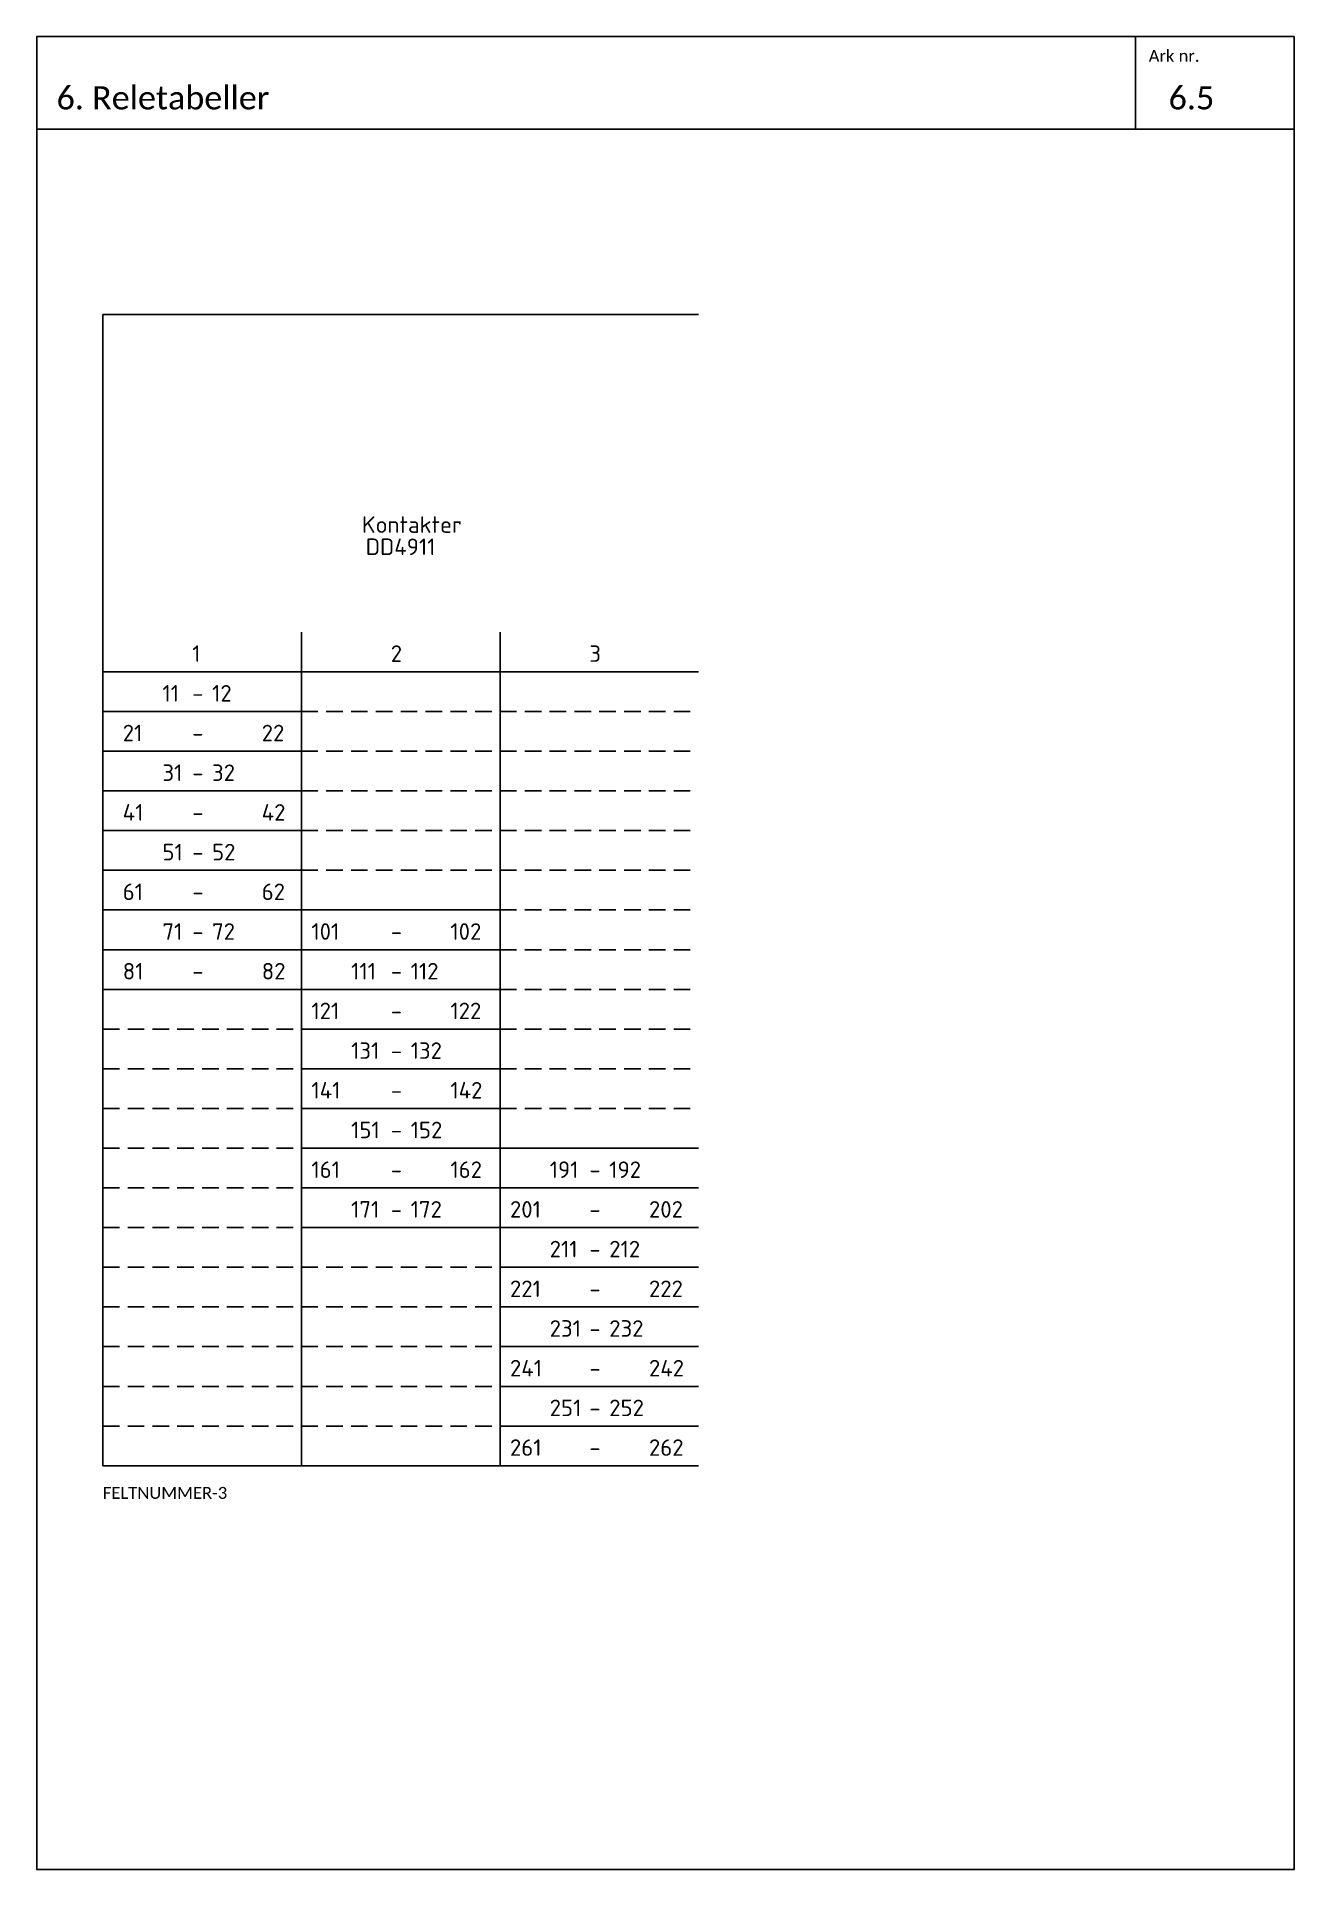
# Model space of a CAD drawing. Extents: x -220 to 1240, y -2179 to 277.
# Drawn here: x 840 to 1030, y -1842 to -1565 of the extents above; entities that cross this region are included whole.
import ezdxf

# ---------------------------------------------------------------- set-up
doc = ezdxf.new("R2010")
doc.units = 0
doc.linetypes.add('HIDDENX10', pattern=[3.75, 2.5, -1.25])
doc.linetypes.add('SOLID', pattern=[0])
for name, color, linetype in [('RAMME', 5, 'Continuous'), ('RAMME SYMBOLER', 4, 'Continuous'), ('RAMME TEKST', 7, 'Continuous'), ('Sig-komponenter', 2, 'Continuous'), ('SIG-RAMME', 1, 'Continuous'), ('SIG-TABELLRAMME', 5, 'Continuous'), ('SIG-TEKST025', 2, 'Continuous')]:
    doc.layers.add(name, color=color, linetype=linetype)
doc.styles.add('Calibri', font='calibri.ttf')
doc.styles.add('ISO25', font='iso3098.shx', dxfattribs={"height": 2.5})

msp = doc.modelspace()

# ---------------------------------------------------------------- texts
at = {"layer": 'RAMME TEKST', "linetype": 'ByBlock', "style": 'Calibri'}
for s, height, p in [('Ark nr.', 1.8, (1008, -1568.8)), ('6. Reletabeller', 3.5, (843, -1576)), ('6.5', 3.5, (1011, -1576)), ('FELTNUMMER-3', 1.8, (850, -1786))]:
    msp.add_text(s, height=height, dxfattribs=at).set_placement(p)

# ---------------------------------------------------------------- blocks, each defined once
blk = doc.blocks.new('FELTNUMMER-3')
at = {"layer": 'Sig-komponenter', "color": 2, "linetype": 'SOLID'}
for p, q in [((-90, -90), (-60, -90)), ((-90, -96), (-60, -96)), ((-60, -96), (-30, -96)), ((-60, -132), (-30, -132)), ((-30, -132), (0, -132)), ((-30, -138), (0, -138))]:
    blk.add_line(p, q, dxfattribs=at)
at = {"layer": 'Sig-komponenter', "color": 4, "linetype": 'HIDDENX10'}
for p, q in [((-30, -90), (0, -90)), ((-30, -96), (0, -96)), ((-90, -132), (-60, -132)), ((-90, -138), (-60, -138))]:
    blk.add_line(p, q, dxfattribs=at)
at = {"layer": 'Sig-komponenter', "color": 2, "linetype": 'SOLID'}
for points in [[(-90, -54), (-60, -54)], [(-60, -54), (-30, -54)], [(-30, -54), (0, -54)], [(-90, -60), (-60, -60)], [(-90, -66), (-60, -66)], [(-90, -72), (-60, -72)], [(-90, -78), (-60, -78)], [(-90, -84), (-60, -84)], [(-60, -102), (-30, -102)], [(-60, -108), (-30, -108)], [(-60, -114), (-30, -114)], [(-60, -120), (-30, -120)], [(-60, -126), (-30, -126)], [(-30, -144), (0, -144)], [(-30, -150), (0, -150)], [(-30, -156), (0, -156)], [(-30, -162), (0, -162)], [(-30, -168), (0, -168)]]:
    blk.add_lwpolyline(points, dxfattribs=at)
at = {"layer": 'Sig-komponenter', "color": 4, "linetype": 'HIDDENX10'}
for points in [[(-60, -60), (-30, -60)], [(-30, -60), (0, -60)], [(-60, -66), (-30, -66)], [(-30, -66), (0, -66)], [(-60, -72), (-30, -72)], [(-30, -72), (0, -72)], [(-60, -78), (-30, -78)], [(-30, -78), (0, -78)], [(-60, -84), (-30, -84)], [(-30, -84), (0, -84)], [(-30, -102), (0, -102)], [(-90, -108), (-60, -108)], [(-30, -108), (0, -108)], [(-90, -114), (-60, -114)], [(-30, -114), (0, -114)], [(-90, -120), (-60, -120)], [(-30, -120), (0, -120)], [(-90, -126), (-60, -126)], [(-90, -144), (-60, -144)], [(-60, -144), (-30, -144)], [(-90, -150), (-60, -150)], [(-60, -150), (-30, -150)], [(-90, -156), (-60, -156)], [(-60, -156), (-30, -156)], [(-90, -162), (-60, -162)], [(-60, -162), (-30, -162)], [(-90, -168), (-60, -168)], [(-60, -168), (-30, -168)]]:
    blk.add_lwpolyline(points, dxfattribs=at)
at = {"layer": 'SIG-RAMME', "color": 5, "linetype": 'SOLID'}
blk.add_line((-90, 0), (0, 0), dxfattribs=at)
blk.add_lwpolyline([(-30, -126), (0, -126)], dxfattribs=at)
at = {"layer": 'SIG-TABELLRAMME', "linetype": 'Continuous'}
for p, q in [((-90, 0), (-90, -174)), ((-60, -48), (-60, -174)), ((-30, -48), (-30, -174)), ((-60, -90), (-30, -90)), ((-60, -138), (-30, -138)), ((-90, -174), (0, -174))]:
    blk.add_line(p, q, dxfattribs=at)
blk.add_lwpolyline([(-90, -102), (-60, -102)], dxfattribs=at)
at = {"layer": 'SIG-TEKST025', "color": 2, "style": 'ISO25', "width": 1.05}
for s, p in [('Kontakter', (-50.87, -33)), ('DD4911', (-50.29, -36.35)), ('1', (-76.5, -52.5)), ('2', (-46.5, -52.5)), ('3', (-16.5, -52.5)), ('11 ', (-81, -58.5)), ('-', (-76.5, -58.5)), ('12', (-73.5, -58.5)), ('21', (-87, -64.5)), ('-', (-76.5, -64.5)), ('22', (-66, -64.5)), ('31', (-81, -70.5)), ('32', (-73.5, -70.5)), ('-', (-76.5, -70.5)), ('41', (-87, -76.5)), ('42', (-66, -76.5)), ('-', (-76.5, -76.5)), ('51', (-81, -82.5)), ('52', (-73.5, -82.5)), ('-', (-76.5, -82.5)), ('61', (-87, -88.5)), ('-', (-76.5, -88.5)), ('62', (-66, -88.5)), ('71', (-81, -94.5)), ('-', (-76.5, -94.5)), ('72', (-73.5, -94.5)), ('101', (-58.5, -94.5)), ('-', (-46.5, -94.5)), ('102', (-37.5, -94.5)), ('81', (-87, -100.5)), ('-', (-76.5, -100.5)), ('82', (-66, -100.5)), ('111', (-52.5, -100.5)), ('-', (-46.5, -100.5)), ('112', (-43.5, -100.5)), ('121', (-58.5, -106.5)), ('122', (-37.5, -106.5)), ('-', (-46.5, -106.5)), ('131', (-52.5, -112.5)), ('132', (-43.5, -112.5)), ('-', (-46.5, -112.5)), ('141', (-58.5, -118.5)), ('142', (-37.5, -118.5)), ('-', (-46.5, -118.5)), ('151', (-52.5, -124.5)), ('-', (-46.5, -124.5)), ('152', (-43.5, -124.5)), ('161', (-58.5, -130.5)), ('-', (-46.5, -130.5)), ('162', (-37.5, -130.5)), ('191', (-22.5, -130.5)), ('-', (-16.5, -130.5)), ('192', (-13.5, -130.5)), ('171', (-52.5, -136.5)), ('-', (-46.5, -136.5)), ('172', (-43.5, -136.5)), ('201', (-28.5, -136.5)), ('-', (-16.5, -136.5)), ('202', (-7.5, -136.5)), ('211', (-22.5, -142.5)), ('212', (-13.5, -142.5)), ('-', (-16.5, -142.5)), ('221', (-28.5, -148.5)), ('222', (-7.5, -148.5)), ('-', (-16.5, -148.5)), ('231', (-22.5, -154.5)), ('232', (-13.5, -154.5)), ('-', (-16.5, -154.5)), ('241', (-28.5, -160.5)), ('-', (-16.5, -160.5)), ('242', (-7.5, -160.5)), ('251', (-22.5, -166.5)), ('-', (-16.5, -166.5)), ('252', (-13.5, -166.5)), ('261', (-28.5, -172.5)), ('-', (-16.5, -172.5)), ('262', (-7.5, -172.5))]:
    blk.add_text(s, height=2.5, dxfattribs=at).set_placement(p)

# ---------------------------------------------------------------- linework, layer by layer
at = {"layer": 'RAMME'}
msp.add_lwpolyline([(1030, -1565), (840, -1565), (840, -1842), (1030, -1842)], close=True, dxfattribs=at)
msp.add_lwpolyline([(840, -1579), (1030, -1579)], dxfattribs=at)
at = {"layer": 'RAMME SYMBOLER'}
msp.add_line((1006, -1579), (1006, -1565), dxfattribs=at)

# ---------------------------------------------------------------- block references
at = {"layer": 'Sig-komponenter'}
msp.add_blockref('FELTNUMMER-3', (940, -1607), dxfattribs=at)

msp.set_redraw_order([(e.dxf.handle, doc.entitydb.next_handle()) for e in msp.query("TEXT MTEXT ATTDEF DIMENSION ARC_DIMENSION")])  # texts and dimensions are drawn at this point

doc.saveas('drawing.dxf')
